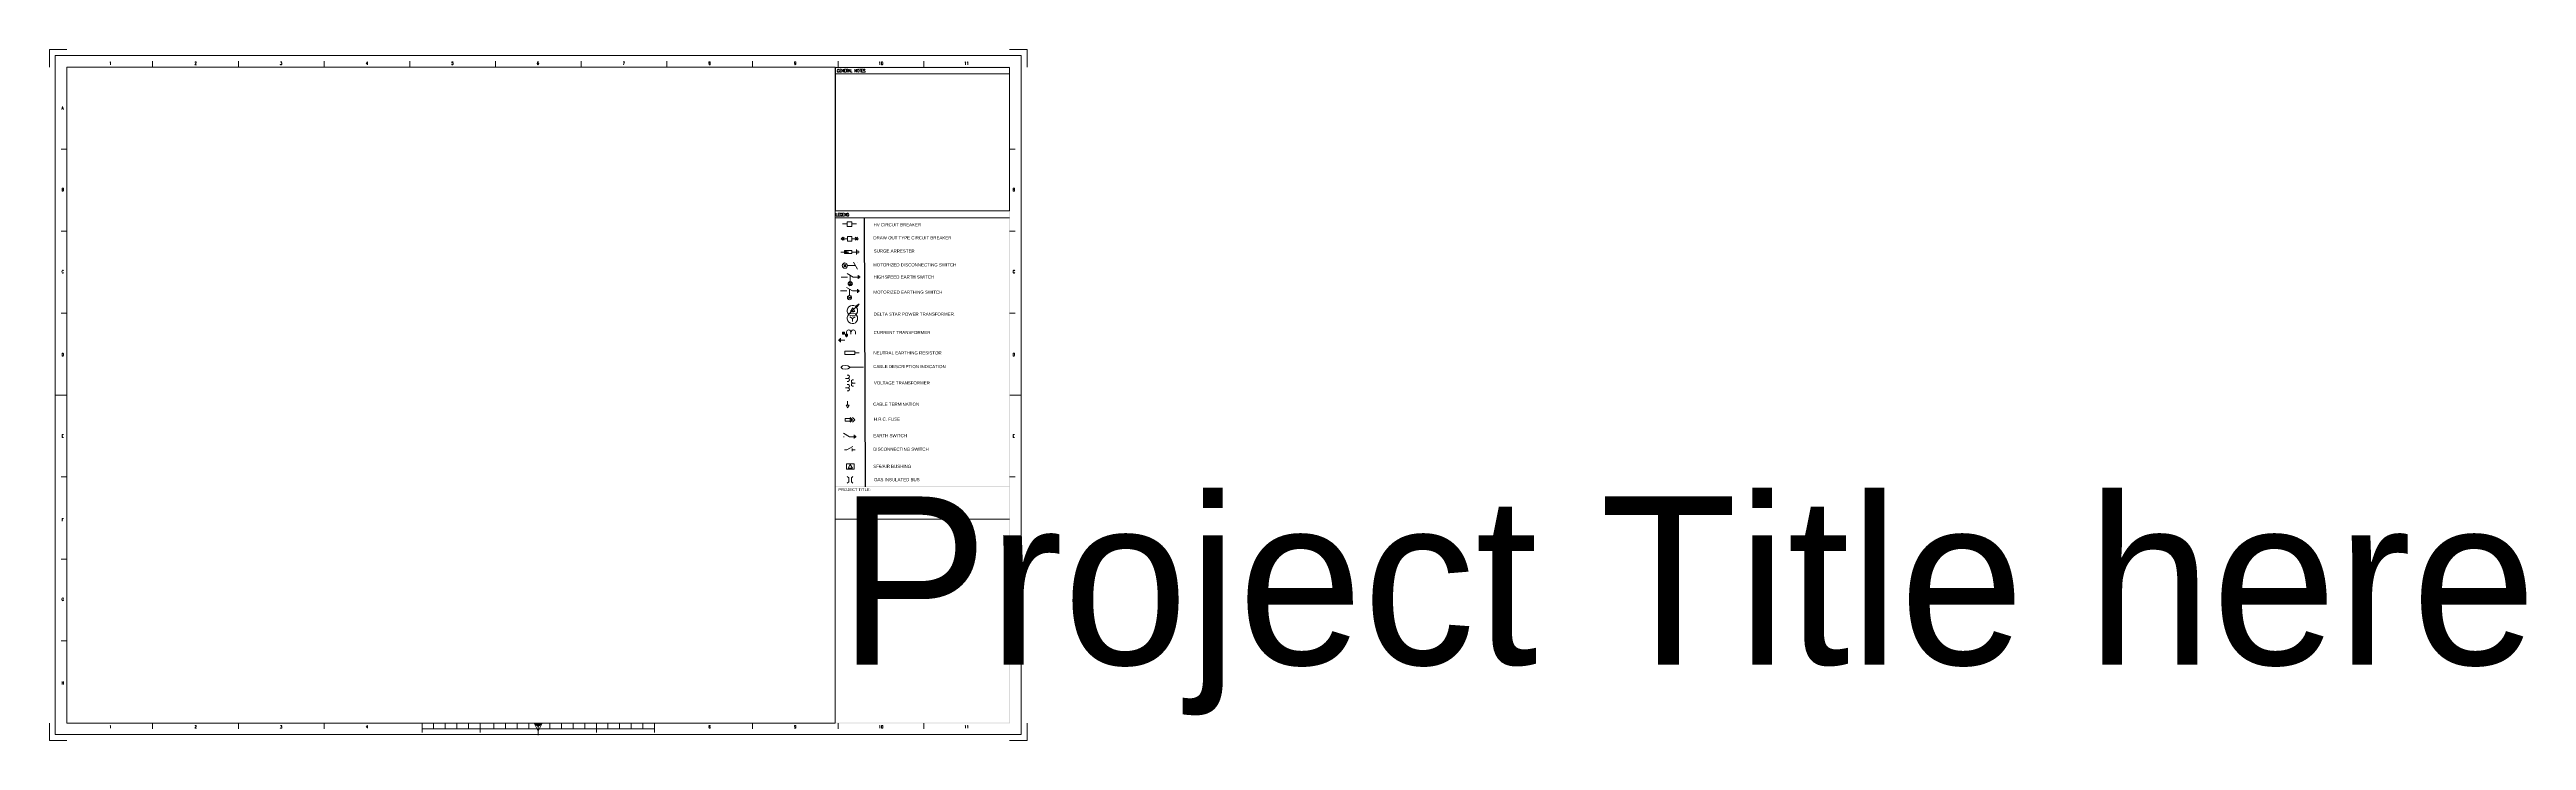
# Paper-space layout 'Layout' of a CAD drawing. Header units: millimetres. Extents: x 1 to 2109, y -5 to 583.
import ezdxf
from ezdxf.enums import TextEntityAlignment as Align

# ---------------------------------------------------------------- set-up
doc = ezdxf.new("R2018")
doc.units = ezdxf.units.MM
for name, color, linetype in [('PDF_Geometry', 7, 'Continuous'), ('PDF_Solid Fills', 7, 'Continuous'), ('PDF_Text', 7, 'Continuous'), ('TEMP_ZONE', 7, 'Continuous')]:
    doc.layers.add(name, color=color, linetype=linetype)
doc.styles.add('PDF ArialMT', font='arial.ttf')
doc.styles.add('PDF Swiss721BT-LightCondensed', font='arial.ttf')
doc.styles.get("Standard").update_dxf_attribs({"font": 'arial.ttf'})

# ---------------------------------------------------------------- blocks, each defined once
blk = doc.blocks.new('TITLEBLOCK_A1')
blk.add_line((688.5, 439.5), (689.2, 210.9))
at = {"layer": 'PDF_Geometry', "lineweight": 0}
for points in [[(-5, 567.9), (-5, 582.7), (9.9, 582.7)], [(822.1, 0), (822.1, 577.8), (0, 577.8), (0, 0)], [(46.6, 571.9), (46.8, 572), (47.1, 572.3), (47.1, 569.8)], [(82.8, 567.9), (82.8, 572.8)], [(118.9, 571.7), (118.9, 571.9), (119, 572.1), (119.1, 572.2), (119.3, 572.3), (119.7, 572.3), (119.8, 572.2), (119.9, 572.1), (120, 571.9), (120, 571.6), (119.9, 571.4), (119.7, 571), (118.8, 569.8), (120.1, 569.8)], [(155.8, 567.9), (155.8, 572.8)], [(191.6, 572.3), (192.7, 572.3), (192.1, 571.4), (192.4, 571.4), (192.6, 571.3), (192.7, 571.1), (192.8, 570.8), (192.8, 570.6), (192.7, 570.2), (192.5, 570), (192.2, 569.8), (191.9, 569.8), (191.6, 570), (191.5, 570.1), (191.5, 570.3)], [(228.7, 567.9), (228.7, 572.8)], [(265.6, 569.8), (265.6, 572.3), (264.6, 570.7), (266, 570.7)], [(301.7, 567.9), (301.7, 572.8)], [(338.5, 572.3), (337.5, 572.3), (337.4, 571.3), (337.5, 571.4), (337.8, 571.5), (338.1, 571.5), (338.4, 571.4), (338.6, 571.1), (338.7, 570.8), (338.7, 570.6), (338.6, 570.2), (338.4, 570), (338.1, 569.8), (337.8, 569.8), (337.5, 570), (337.4, 570.1), (337.4, 570.3)], [(374.6, 567.9), (374.6, 572.8)], [(411.3, 572), (411.2, 572.2), (411, 572.3), (410.8, 572.3), (410.5, 572.2), (410.3, 571.9), (410.2, 571.3), (410.2, 570.7), (410.3, 570.2), (410.5, 570), (410.8, 569.8), (410.8, 569.8), (411.1, 570), (411.3, 570.2), (411.4, 570.6), (411.4, 570.7), (411.3, 571), (411.1, 571.3), (410.8, 571.4), (410.8, 571.4), (410.5, 571.3), (410.3, 571), (410.2, 570.7)], [(447.5, 567.9), (447.5, 572.8)], [(483.6, 569.8), (484.5, 572.3), (483.2, 572.3)], [(520.5, 567.9), (520.5, 572.8)], [(557.3, 572.2), (557, 572.3), (556.7, 572.3), (556.4, 572.2), (556.3, 572), (556.3, 571.7), (556.4, 571.5), (556.6, 571.4), (556.9, 571.3), (557.2, 571.1), (557.4, 570.9), (557.5, 570.7), (557.5, 570.3), (557.4, 570.1), (557.3, 570), (557, 569.8), (556.7, 569.8), (556.4, 570)], [(593.4, 567.9), (593.4, 572.8)], [(630.3, 571.5), (630.2, 571.1), (630, 570.9), (629.8, 570.8), (629.7, 570.8), (629.4, 570.9), (629.2, 571.1), (629.1, 571.5), (629.1, 571.6), (629.2, 572), (629.4, 572.2), (629.7, 572.3), (629.8, 572.3), (630, 572.2), (630.2, 572), (630.3, 571.5), (630.3, 570.9), (630.2, 570.3), (630, 570), (629.8, 569.8), (629.6, 569.8), (629.3, 570), (629.2, 570.2)], [(666.4, 567.9), (666.4, 572.8)], [(701.4, 571.9), (701.6, 572), (701.9, 572.3), (701.9, 569.8)], [(739.3, 567.9), (739.3, 572.8)], [(774.3, 571.9), (774.5, 572), (774.8, 572.3), (774.8, 569.8)], [(776.2, 571.9), (776.4, 572), (776.7, 572.3), (776.7, 569.8)], [(827.1, 567.9), (827.1, 582.7), (812.2, 582.7)], [(663.9, 562), (812.2, 562)], [(667, 565.4), (666.9, 565.6), (666.7, 565.8), (666.6, 566), (666.2, 566), (666, 565.8), (665.8, 565.6), (665.7, 565.4), (665.6, 565), (665.6, 564.4), (665.7, 564.1), (665.8, 563.8), (666, 563.6), (666.2, 563.5), (666.6, 563.5), (666.7, 563.6), (666.9, 563.8), (667, 564.1), (667, 564.4), (666.6, 564.4)], [(668.9, 563.5), (667.7, 563.5), (667.7, 566), (668.9, 566)], [(667.7, 564.8), (668.5, 564.8)], [(669.5, 563.5), (669.5, 566), (670.8, 563.5), (670.8, 566)], [(672.8, 563.5), (671.6, 563.5), (671.6, 566), (672.8, 566)], [(671.6, 564.8), (672.3, 564.8)], [(673.4, 563.5), (673.4, 566), (674.2, 566), (674.5, 565.8), (674.6, 565.7), (674.7, 565.5), (674.7, 565.3), (674.6, 565), (674.5, 564.9), (674.2, 564.8), (673.4, 564.8)], [(674, 564.8), (674.7, 563.5)], [(675, 563.5), (675.8, 566), (676.6, 563.5)], [(675.3, 564.3), (676.3, 564.3)], [(677, 566), (677, 563.5), (678.2, 563.5)], [(680.6, 563.5), (680.6, 566), (681.9, 563.5), (681.9, 566)], [(683.7, 565.8), (683.5, 566), (683.2, 566), (683, 565.8), (682.8, 565.6)], [(683.2, 563.5), (683.5, 563.5), (683.7, 563.6)], [(684.5, 566), (685.8, 566)], [(685.1, 566), (685.1, 563.5)], [(687.5, 563.5), (686.3, 563.5), (686.3, 566), (687.5, 566)], [(686.3, 564.8), (687, 564.8)], [(689.3, 565.6), (689.1, 565.8), (688.8, 566), (688.4, 566), (688.1, 565.8), (688, 565.6), (688, 565.4), (688, 565.1), (688.1, 565), (688.3, 564.9), (688.9, 564.7), (689.1, 564.5), (689.2, 564.4), (689.3, 564.2), (689.3, 563.8), (689.1, 563.6), (688.8, 563.5), (688.4, 563.5), (688.1, 563.6), (688, 563.8)], [(5.5, 531.9), (6.2, 534.4), (7, 531.9)], [(5.7, 532.7), (6.7, 532.7)], [(9.9, 498.1), (5, 498.1)], [(812.2, 498.1), (817.1, 498.1)], [(5.7, 462.4), (5.7, 464.9), (6.5, 464.9), (6.8, 464.8), (6.9, 464.7), (7, 464.4), (7, 464.2), (6.9, 464), (6.8, 463.8), (6.5, 463.7), (5.7, 463.7)], [(815.2, 462.4), (815.2, 464.9), (816, 464.9), (816.3, 464.8), (816.4, 464.7), (816.5, 464.4), (816.5, 464.2), (816.4, 464), (816.3, 463.8), (816, 463.7), (815.2, 463.7)], [(6.5, 463.7), (6.8, 463.6), (6.9, 463.5), (7, 463.2), (7, 462.9), (6.9, 462.7), (6.8, 462.5), (6.5, 462.4), (5.7, 462.4)], [(663.8, 445.6), (812.2, 445.6)], [(664.7, 443.5), (664.7, 441), (665.9, 441)], [(667.6, 441), (666.3, 441), (666.3, 443.5), (667.6, 443.5)], [(669.5, 442.9), (669.4, 443.1), (669.2, 443.4), (669, 443.5), (668.6, 443.5), (668.4, 443.4), (668.2, 443.1), (668.1, 442.9), (668, 442.6), (668, 442), (668.1, 441.6), (668.2, 441.4), (668.4, 441.1), (668.6, 441), (669, 441), (669.2, 441.1), (669.4, 441.4), (669.5, 441.6), (669.5, 442), (669, 442)], [(671.3, 441), (670.1, 441), (670.1, 443.5), (671.3, 443.5)], [(671.9, 441), (671.9, 443.5), (673.2, 441), (673.2, 443.5)], [(816, 463.7), (816.3, 463.6), (816.4, 463.5), (816.5, 463.2), (816.5, 462.9), (816.4, 462.7), (816.3, 462.5), (816, 462.4), (815.2, 462.4)], [(9.9, 428.4), (5, 428.4)], [(663.9, 439.5), (812.2, 439.5)], [(666.3, 442.3), (667.1, 442.3)], [(670.2, 423.1), (668.8, 421.8), (670.2, 420.5)], [(670.1, 442.3), (670.9, 442.3)], [(670.1, 434.4), (674, 434.4)], [(671.5, 420.5), (670.1, 421.8), (671.5, 423.1)], [(674.3, 421.8), (670.1, 421.8)], [(677.9, 434.4), (681.8, 434.4)], [(678, 421.8), (682.1, 421.8)], [(680.8, 423.1), (682.1, 421.8), (680.8, 420.5)], [(682.1, 420.5), (683.4, 421.8), (682.1, 423.1)], [(812.2, 428.4), (817.1, 428.4)], [(675.4, 410.5), (668.7, 410.5)], [(672.7, 410.2), (672.7, 410.9), (673.8, 410.5)], [(673.8, 410.5), (672.7, 410.2)], [(682, 410.5), (678, 410.5)], [(682.8, 396), (679.3, 402)], [(682, 412.7), (682, 410.5)], [(682, 408.4), (682, 410.5)], [(682.8, 402), (682.8, 402)], [(683, 411.9), (683, 410.5), (683, 409.2)], [(684, 411), (684, 410.5)], [(684, 410.1), (684, 410.5)], [(674.4, 389.3), (668.8, 389.3)], [(671.4, 397.9), (671.4, 400.1), (672.1, 397.9), (672.8, 400.1), (672.8, 397.9)], [(673.3, 380.5), (678.6, 377.4), (682.8, 377.4), (682.8, 375.9)], [(683.4, 389.3), (679.2, 389.3), (673.9, 392.3)], [(681.1, 399), (674.3, 399)], [(674.8, 384), (674.8, 383.6), (674.8, 383.2)], [(675.5, 382.3), (675.5, 383.5)], [(675.5, 382.9), (676.3, 382.9)], [(676.1, 384), (676.1, 385.1), (676.6, 384), (677, 385.1), (677, 384)], [(676.3, 383.5), (676.3, 382.3)], [(676.6, 390.8), (676.6, 385.4)], [(677.6, 383.3), (677.5, 383.5), (677.3, 383.5), (677.1, 383.5), (676.9, 383.5), (676.8, 383.3), (676.8, 383.2), (676.8, 383.1), (676.9, 383.1), (677, 383), (677.3, 382.9), (677.5, 382.8), (677.5, 382.8), (677.6, 382.7), (677.6, 382.5), (677.5, 382.4), (677.3, 382.3), (677.1, 382.3), (676.9, 382.4), (676.8, 382.5)], [(678.2, 382.8), (678.3, 383.2), (678.4, 383.6), (678.3, 384), (678.2, 384.4)], [(683.4, 390.8), (683.4, 389.3)], [(683.4, 387.7), (683.4, 389.3)], [(684.1, 390.2), (684.1, 389.3)], [(684.1, 388.3), (684.1, 389.3)], [(684.8, 389.6), (684.8, 389.3)], [(684.8, 388.9), (684.8, 389.3)], [(9.9, 358.6), (5, 358.6)], [(673.8, 377.4), (668.4, 377.4)], [(674, 361.2), (674, 360.6), (674, 360)], [(676.7, 370.9), (676.7, 372.7), (676, 370.9), (675.3, 372.7), (675.3, 370.9)], [(675.8, 357.9), (684.2, 366.6)], [(676, 378.9), (676, 373.6)], [(682.4, 364.4), (682.1, 364.7), (683, 365.4)], [(683, 365.4), (682.4, 364.4)], [(682.8, 379), (682.8, 377.4)], [(682.8, 359.5), (682.9, 360), (682.9, 360.6), (682.9, 361.2), (682.8, 361.8)], [(683.5, 378.4), (683.5, 377.4)], [(683.5, 376.5), (683.5, 377.4)], [(684.3, 377.8), (684.3, 377.4)], [(684.3, 377.1), (684.3, 377.4)], [(812.2, 358.6), (817.1, 358.6)], [(673.4, 342.7), (673.4, 338.2)], [(674, 354.8), (674, 354.2), (674, 353.6)], [(680.9, 355.5), (678.6, 354.1), (676.2, 355.5)], [(677.3, 343), (677.2, 342.7), (677.1, 343)], [(677.2, 342.7), (677.2, 340.7)], [(678.6, 354.1), (678.6, 351.5)], [(681.1, 342.7), (681.1, 340.7), (681.1, 342.7)], [(682.8, 353), (682.9, 353.6), (682.9, 354.2), (682.9, 354.8), (682.8, 355.3)], [(666.6, 335.9), (666.6, 335.6)], [(666.6, 335.2), (666.6, 335.6)], [(667.4, 336.6), (667.4, 335.6)], [(667.4, 334.5), (667.4, 335.6)], [(668.3, 337.3), (668.3, 335.6)], [(672.1, 335.6), (668.3, 335.6), (668.3, 333.8)], [(680.5, 324.8), (684.3, 324.8)], [(668.8, 312.7), (668.8, 312.5), (668.8, 312.3)], [(672.6, 303.1), (674.6, 303.1)], [(674, 305.8), (674.6, 305.8)], [(674, 297.8), (674.6, 297.8)], [(674.1, 300.5), (674.7, 300.5)], [(674.6, 305.8), (675, 305.8)], [(675, 303.2), (674.6, 303.1), (674.9, 303.1)], [(674.6, 297.8), (675, 297.8)], [(675, 295.2), (674.6, 295.1), (675, 295.1)], [(675, 300.6), (674.7, 300.5)], [(676.2, 312.5), (676.2, 312.7), (676.1, 312.9)], [(676.1, 312), (676.2, 312.3), (676.2, 312.5), (687.9, 312.5)], [(680.9, 299.1), (678.9, 299.1), (678.5, 299.1)], [(678.5, 296.5), (678.9, 296.5)], [(678.9, 296.5), (679.5, 296.5)], [(9.8, 288.9), (0, 288.9)], [(672.6, 295.1), (674.6, 295.1)], [(674, 292.5), (674.6, 292.5)], [(674.4, 283.6), (674.4, 280.4)], [(675, 292.5), (674.6, 292.5)], [(812.4, 288.9), (822.1, 288.9)], [(7, 252.8), (5.7, 252.8), (5.7, 255.2), (7, 255.2)], [(5.7, 254), (6.5, 254)], [(670.8, 256.4), (675.9, 253.4), (680, 253.4), (680, 251.9)], [(671.3, 253.4), (670.8, 253.4)], [(676.4, 265.7), (678.5, 267.8), (676.4, 269.9)], [(678.5, 267.8), (676.4, 267.8)], [(678.4, 269.9), (680.5, 267.8), (678.4, 265.7)], [(680, 255), (680, 253.4)], [(680.7, 254.4), (680.7, 253.4)], [(680.7, 252.5), (680.7, 253.4)], [(681.4, 253.8), (681.4, 253.4)], [(681.4, 253.1), (681.4, 253.4)], [(816.4, 252.8), (815.2, 252.8), (815.2, 255.2), (816.4, 255.2)], [(815.2, 254), (815.9, 254)], [(671.7, 242.3), (673.7, 242.3)], [(673.7, 242.3), (678.9, 245.2)], [(678.3, 241.2), (678.3, 243.3)], [(678.3, 242.3), (678.9, 242.3)], [(678.9, 242.3), (680.9, 242.3)], [(9.9, 219.2), (5, 219.2)], [(680, 230.4), (680, 225.7), (673.3, 225.7)], [(673.3, 225.7), (673.3, 230.4), (680, 230.4)], [(674.1, 213.9), (675.4, 215.1), (675.4, 218.4), (674.1, 219.6)], [(678.9, 213.9), (677.6, 215.1), (677.6, 218.4), (678.9, 219.6)], [(812.2, 219.2), (817.1, 219.2)], [(5.7, 181.5), (5.7, 184), (7, 184)], [(5.7, 182.8), (6.5, 182.8)], [(663.9, 183.3), (812.2, 183.3)], [(9.9, 149.4), (5, 149.4)], [(6.9, 114.1), (7, 114.4), (7, 114.7), (6.5, 114.7)], [(9.9, 79.7), (5, 79.7)], [(5.7, 45.3), (5.7, 42.8)], [(5.7, 44.1), (7, 44.1)], [(7, 45.3), (7, 42.8)], [(-5, 9.9), (-5, -4.9)], [(0, 0), (822.1, 0)], [(46.6, 7.5), (46.8, 7.6), (47.1, 7.9), (47.1, 5.5)], [(82.8, 9.9), (82.8, 5)], [(118.9, 7.4), (118.9, 7.5), (119, 7.7), (119.1, 7.8), (119.3, 7.9), (119.7, 7.9), (119.8, 7.8), (119.9, 7.7), (120, 7.5), (120, 7.2), (119.9, 7), (119.7, 6.6), (118.8, 5.5), (120.1, 5.5)], [(155.8, 9.9), (155.8, 5)], [(191.6, 7.9), (192.7, 7.9), (192.1, 7), (192.4, 7), (192.6, 6.9), (192.7, 6.8), (192.8, 6.4), (192.8, 6.2), (192.7, 5.8), (192.5, 5.6), (192.2, 5.5), (191.9, 5.5), (191.6, 5.6), (191.5, 5.7), (191.5, 5.9)], [(228.7, 9.9), (228.7, 5)], [(265.6, 5.5), (265.6, 7.9), (264.6, 6.3), (266, 6.3)], [(312.1, 9.9), (312.1, 1.9)], [(312.1, 5), (510, 5)], [(322, 9.9), (322, 5)], [(331.9, 9.9), (331.9, 5)], [(341.8, 9.9), (341.8, 5)], [(351.7, 9.9), (351.7, 5)], [(361.6, 9.9), (361.6, 1.9)], [(373.3, 9.9), (373.3, 5)], [(383.2, 9.9), (383.2, 5)], [(393.1, 9.9), (393.1, 5)], [(403, 9.9), (403, 5)], [(414.3, 9.7), (407.9, 9.7)], [(408.1, 9.5), (414, 9.5)], [(413.8, 9.3), (408.3, 9.3)], [(408.6, 9.1), (413.6, 9.1)], [(413.4, 8.9), (408.8, 8.9)], [(409, 8.7), (413.1, 8.7)], [(412.9, 8.5), (409.2, 8.5)], [(409.5, 8.3), (412.7, 8.3)], [(412.4, 8.1), (409.7, 8.1)], [(409.9, 7.9), (412.2, 7.9)], [(412, 7.7), (410.2, 7.7)], [(410.4, 7.6), (411.8, 7.6)], [(411.5, 7.4), (410.6, 7.4)], [(410.8, 7.2), (411.3, 7.2)], [(411.1, 9.9), (411.1, -0.4)], [(421, 9.9), (421, 5)], [(430.9, 9.9), (430.9, 5)], [(440.8, 9.9), (440.8, 5)], [(450.6, 9.9), (450.6, 5)], [(460.5, 9.9), (460.5, 1.9)], [(470.4, 9.9), (470.4, 5)], [(480.3, 9.9), (480.3, 5)], [(490.2, 9.9), (490.2, 5)], [(500.1, 9.9), (500.1, 5)], [(510, 9.9), (510, 1.9)], [(557.3, 7.8), (557, 7.9), (556.7, 7.9), (556.4, 7.8), (556.3, 7.6), (556.3, 7.4), (556.4, 7.1), (556.6, 7), (556.9, 6.9), (557.2, 6.8), (557.4, 6.5), (557.5, 6.3), (557.5, 5.9), (557.4, 5.7), (557.3, 5.6), (557, 5.5), (556.7, 5.5), (556.4, 5.6)], [(593.4, 9.9), (593.4, 5)], [(630.3, 7.1), (630.2, 6.8), (630, 6.5), (629.8, 6.4), (629.7, 6.4), (629.4, 6.5), (629.2, 6.8), (629.1, 7.1), (629.1, 7.2), (629.2, 7.6), (629.4, 7.8), (629.7, 7.9), (629.8, 7.9), (630, 7.8), (630.2, 7.6), (630.3, 7.1), (630.3, 6.5), (630.2, 5.9), (630, 5.6), (629.8, 5.5), (629.6, 5.5), (629.3, 5.6), (629.2, 5.8)], [(666.4, 9.9), (666.4, 5)], [(701.4, 7.5), (701.6, 7.6), (701.9, 7.9), (701.9, 5.5)], [(739.3, 9.9), (739.3, 5)], [(774.3, 7.5), (774.5, 7.6), (774.8, 7.9), (774.8, 5.5)], [(776.2, 7.5), (776.4, 7.6), (776.7, 7.9), (776.7, 5.5)], [(827.1, 9.9), (827.1, -4.9), (812.2, -4.9)], [(-5, -4.9), (9.9, -4.9)]]:
    blk.add_lwpolyline(points, dxfattribs=at)
for points in [[(703.6, 572.3), (703.3, 572.2), (703.1, 571.9), (703.1, 571.3), (703.1, 570.9), (703.1, 570.3), (703.3, 570), (703.6, 569.8), (703.8, 569.8), (704.1, 570), (704.3, 570.3), (704.4, 570.9), (704.4, 571.3), (704.3, 571.9), (704.1, 572.2), (703.8, 572.3)], [(664.1, 567.6), (664.1, 445.6), (812.2, 445.6), (812.2, 567.6)], [(674, 441), (674, 443.5), (674.6, 443.5), (674.9, 443.4), (675.1, 443.1), (675.2, 442.9), (675.3, 442.6), (675.3, 442), (675.2, 441.6), (675.1, 441.4), (674.9, 441.1), (674.6, 441)], [(677.9, 432.4), (677.9, 436.3), (674, 436.3), (674, 432.4)], [(674.3, 423.7), (674.3, 419.9), (678, 419.9), (678, 423.7)], [(671.6, 409.3), (678, 409.3), (678, 411.8), (671.6, 411.8)], [(672.4, 411.4), (672.4, 409.7), (675.4, 410.5)], [(672.5, 411.2), (672.5, 410), (674.7, 410.5)], [(678.7, 363.1), (680.6, 359.9), (676.8, 359.9)], [(681.6, 364.7), (682.4, 364), (684.2, 366.6)], [(681.8, 364.7), (682.4, 364.2), (683.7, 366)], [(671.7, 342.4), (671.7, 340.8), (670.1, 340.8), (670.1, 342.4)], [(671.4, 342.1), (671.4, 341.1), (670.4, 341.1), (670.4, 342.1)], [(671.2, 341.9), (671.2, 341.3), (670.6, 341.3), (670.6, 341.9)], [(670.9, 341.6), (670.9, 341.6), (670.9, 341.6), (670.9, 341.6)], [(672.6, 339.1), (672.6, 340.6), (674.2, 340.6), (674.2, 339.1)], [(672.9, 339.4), (672.9, 340.4), (673.9, 340.4), (673.9, 339.4)], [(673.1, 339.6), (673.1, 340.1), (673.7, 340.1), (673.7, 339.6)], [(673.4, 339.9), (673.4, 339.9), (673.4, 339.9), (673.4, 339.9)], [(5.7, 322), (5.7, 324.5), (6.3, 324.5), (6.6, 324.4), (6.8, 324.1), (6.9, 323.9), (7, 323.5), (7, 322.9), (6.9, 322.6), (6.8, 322.4), (6.6, 322.1), (6.3, 322)], [(680.5, 323.5), (680.5, 326.2), (672.1, 326.2), (672.1, 323.5)], [(815.2, 322), (815.2, 324.5), (815.8, 324.5), (816.1, 324.4), (816.3, 324.1), (816.4, 323.9), (816.5, 323.5), (816.5, 322.9), (816.4, 322.6), (816.3, 322.4), (816.1, 322.1), (815.8, 322)], [(675.7, 280.4), (674.4, 278), (673.1, 280.4)], [(672.2, 269), (672.2, 266.6), (676.4, 266.6), (676.4, 269)], [(678.6, 226.8), (674.7, 226.8), (676.6, 229.7)], [(411.1, 3), (407.6, 9.9), (411.1, 7), (414.5, 9.9)], [(703.6, 7.9), (703.3, 7.8), (703.1, 7.5), (703.1, 6.9), (703.1, 6.5), (703.1, 5.9), (703.3, 5.6), (703.6, 5.5), (703.8, 5.5), (704.1, 5.6), (704.3, 5.9), (704.4, 6.5), (704.4, 6.9), (704.3, 7.5), (704.1, 7.8), (703.8, 7.9)]]:
    blk.add_lwpolyline(points, close=True, dxfattribs=at)
at = {"layer": 'PDF_Geometry', "color": 251, "lineweight": 0, "true_color": 0x636465}
blk.add_lwpolyline([(9.9, 567.9), (9.9, 9.9), (663.9, 9.9), (663.9, 567.9)], close=True, dxfattribs=at)
at = {"layer": 'PDF_Geometry', "lineweight": 0}
for points in [[(672.5, 401.2), (672.1, 401.3), (671.7, 401.2, 0.740737), (671.2, 396.9), (671.7, 396.8), (672.1, 396.7), (672.5, 396.8), (673, 396.9)], [(679.5, 301.8), (678.9, 301.8), (678.5, 301.8, 0.740227), (678.5, 299.2), (678.8, 299.1)]]:
    blk.add_lwpolyline(points, format="xyb", dxfattribs=at)
blk.add_lwpolyline([(674.4, 371), (674.3, 371.4), (674.2, 371.8), (674.3, 372.2), (674.4, 372.6, -0.708534), (677.8, 372.2), (677.8, 371.8), (677.8, 371.4, -0.703848)], format="xyb", close=True, dxfattribs=at)
for centre, major_axis, ratio, start_param, end_param in [((6.3, 393.8), (0, 1.27), 0.607297, 5.242226, 10.460258), ((815.9, 393.8), (0, 1.28), 0.59336, 5.242755, 10.469564), ((6.3, 115.1), (0.04, 1.21), 0.626897, 5.233609, 8.496622)]:
    blk.add_ellipse(centre, major_axis=major_axis, ratio=ratio, start_param=start_param, end_param=end_param, dxfattribs=at)
for points in [[(556.4, 570), (555.4, 571.7), (558, 570.9), (557.3, 572.2)], [(682.8, 565.6), (682.5, 564.9), (682.4, 563.9), (683.2, 563.5)], [(683.7, 563.6), (684.3, 564.2), (684.3, 565.3), (683.7, 565.8)], [(673, 396.9), (675, 397.8), (674.7, 400.7), (672.5, 401.2)], [(678.2, 384.4), (677.4, 385.9), (675.2, 385.7), (674.8, 384)], [(674.8, 383.2), (675.2, 381.6), (677.4, 381.3), (678.2, 382.8)], [(682.8, 361.8), (681.4, 366.5), (674.7, 366), (674, 361.2)], [(682.8, 355.3), (681.4, 360), (674.8, 359.6), (674, 354.8)], [(674, 360), (674.8, 355.2), (681.4, 354.8), (682.8, 359.5)], [(677.1, 343), (676.5, 345), (673.7, 344.7), (673.4, 342.7)], [(674, 353.6), (674.8, 348.8), (681.4, 348.3), (682.8, 353)], [(681.1, 342.7), (680.7, 344.7), (678.1, 345), (677.3, 343)], [(676.1, 312.9), (674.9, 314.4), (669.6, 314.5), (668.8, 312.7)], [(668.8, 312.3), (669.6, 310.5), (675, 310.5), (676.1, 312)], [(674.9, 303.1), (676.2, 302.8), (676.3, 301), (675, 300.6)], [(675, 305.8), (676.3, 305.4), (676.3, 303.6), (675, 303.2)], [(675, 297.8), (676.3, 297.4), (676.3, 295.6), (675, 295.2)], [(678.5, 299.1), (677.2, 298.6), (677.2, 296.9), (678.5, 296.5)], [(675, 295.1), (676.3, 294.7), (676.3, 293), (675, 292.5)], [(5.7, 114.4), (5.8, 113.7), (6.5, 113.4), (6.9, 114.1)], [(556.4, 5.6), (555.4, 7.4), (558, 6.4), (557.3, 7.8)]]:
    blk.add_open_spline(points, degree=3, dxfattribs=at)
at = {"layer": 'PDF_Solid Fills', "lineweight": 0, "transparency": 33554559}
for points in [[(812.5, 568.1), (10.1, 567.6), (9.7, 568.1)], [(10.1, 567.6), (9.7, 568.1), (10.1, 10.2)], [(9.7, 568.1), (10.1, 10.2), (9.7, 9.7)], [(812, 567.6), (812.5, 568.1), (10.1, 567.6)], [(663.6, 9.9), (664.1, 9.9), (663.6, 567.9)], [(664.1, 9.9), (663.6, 567.9), (664.1, 567.9)], [(812.5, 9.7), (812, 567.6), (812.5, 568.1)], [(812, 10.2), (812.5, 9.7), (812, 567.6)], [(812.2, 210.8), (812.2, 211.3), (663.9, 210.8)], [(812.2, 211.3), (663.9, 210.8), (663.9, 211.3)], [(10.1, 10.2), (9.7, 9.7), (812, 10.2)], [(9.7, 9.7), (812, 10.2), (812.5, 9.7)]]:
    blk.add_solid(points, dxfattribs=at)
at = {"lineweight": 30, "flags": 104}
blk.add_attdef('PROJECT_TITLE', text='', height=3.5, dxfattribs=at).set_placement((666.4, 202.6), align=Align.TOP_LEFT)
at = {"layer": 'PDF_Text', "char_height": 2.682, "attachment_point": 4, "style": 'PDF Swiss721BT-LightCondensed'}
for s, insert in [('DRAW OUT TYPE CIRCUIT BREAKER', (696.3, 422.6)), ('HV CIRCUIT BREAKER', (696.5, 433.7)), ('MOTORIZED DISCONNECTING SWITCH', (696.1, 399.6)), ('SURGE ARRESTER', (696.6, 411.4)), ('HIGHSPEED EARTH SWITCH', (696.4, 389.3)), ('MOTORIZED EARTHING SWITCH', (696.3, 376.4)), ('DELTA STAR POWER TRANSFORMER.', (696.5, 357.7)), ('CURRENT TRANSFORMER', (696.5, 342.1)), ('NEUTRAL EARTHING RESISTOR', (696.3, 324.7)), ('CABLE DESCRIPTION INDICATION', (696.2, 313.1)), ('VOLTAGE TRANSFORMER', (696.7, 299.2)), ('CABLE TERMINATION', (696.1, 281.1)), ('EARTH SWITCH', (696.3, 254.3)), ('H.R.C. FUSE', (696.6, 268.4)), ('DISCONNECTING SWITCH', (696.1, 242.8)), ('SF6/AIR BUSHING', (696.2, 228.2)), ('GAS INSULATED BUS', (696.9, 216.9))]:
    blk.add_mtext(s, dxfattribs=dict(at, insert=insert))
at = {"layer": 'PDF_Text', "insert": (666.5, 208.4), "char_height": 2.47, "attachment_point": 4, "rotation": 359.9971, "style": 'PDF ArialMT'}
blk.add_mtext('PROJECT TITLE:', dxfattribs=at)

psp = doc.layouts.new('Layout')

# ---------------------------------------------------------------- block references
at = {"layer": 'TEMP_ZONE'}
ref = psp.add_blockref('TITLEBLOCK_A1', (5.5, 0), dxfattribs=at)
lines = psp.add_mtext('Project Title here', dxfattribs={"layer": '0', "insert": (672, 202.6), "char_height": 142.995, "attachment_point": 1})
ref.add_attrib('PROJECT_TITLE', '', (672, 202.6), dxfattribs={"flags": 104}).embed_mtext(lines)

doc.saveas('drawing.dxf')
